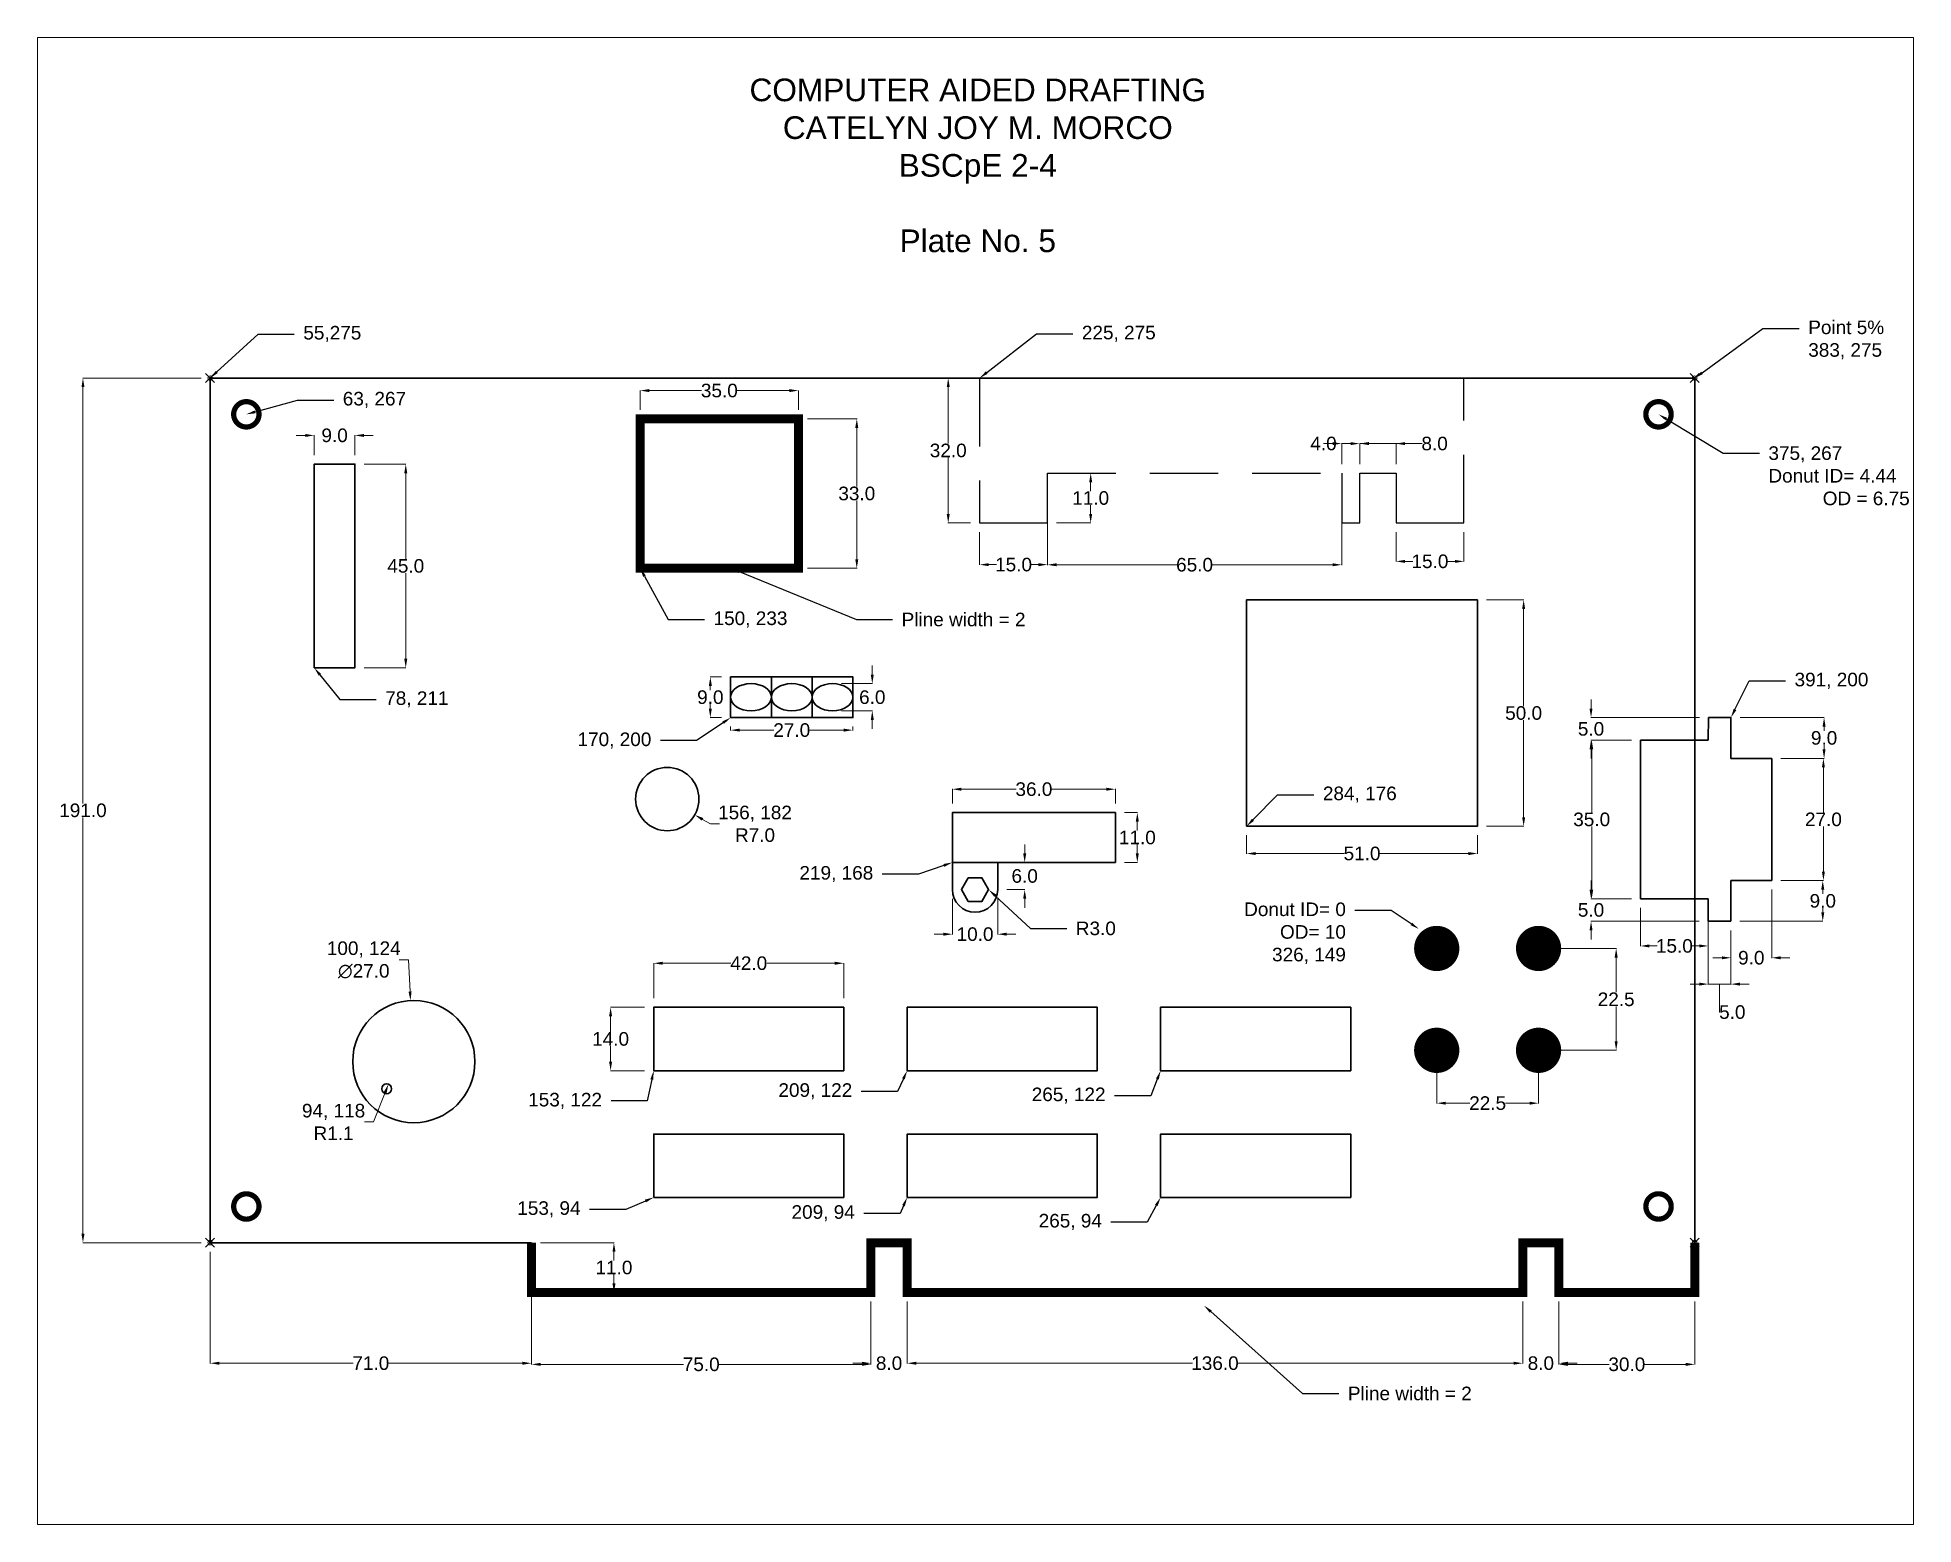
# Paper-space layout 'Layout1' of a CAD drawing. Header units: inches. Extents: x 4 to 243, y 8 to 197.
# The model-space entities are those that its viewports show. They can reach past a viewport. Long polylines and large blocks are cut down to what shows.
import ezdxf
from ezdxf import colors
from ezdxf.entities.mleader import LeaderData, LeaderLine
from ezdxf.math import Vec2, Vec3

# ---------------------------------------------------------------- set-up
doc = ezdxf.new("R2010")
doc.units = ezdxf.units.IN
doc.header["$LTSCALE"] = 10
doc.header["$MEASUREMENT"] = 0
doc.header["$PDMODE"] = 35
doc.linetypes.add('DASHED', pattern=[0.75, 0.5, -0.25])
doc.layers.get('0').update_dxf_attribs({"lineweight": 13})
for name, color, linetype, lineweight in [('dims', 3, 'Continuous', 13), ('hidden', 7, 'DASHED', 25), ('Objectline', 7, 'Continuous', 30)]:
    doc.layers.add(name, color=color, linetype=linetype, lineweight=lineweight)
doc.styles.get("Standard").update_dxf_attribs({"font": 'arial.ttf'})
doc.dimstyles.new('Copy(3) of ISO-25', dxfattribs={"dimtxt": 3, "dimasz": 2, "dimexe": 0.049213, "dimexo": 2, "dimgap": 0.024606, "dimtad": 0, "dimtih": 1, "dimtoh": 1, "dimdec": 1, "dimzin": 1, "dimdsep": 46, "dimtxsty": 'Standard', "dimcen": 0, "dimadec": 0, "dimazin": 0, "dimtfac": 1, "dimtdec": 1, "dimtofl": 0, "dimtmove": 1, "dimatfit": 1, "dimfxl": 0.03937, "dimlwd": 13, "dimlwe": 13, "dimarcsym": 0})

psp = doc.layouts.get("Layout1")

msp = doc.modelspace()

# ---------------------------------------------------------------- texts
at = {"layer": 'Objectline', "insert": (131.99, 341.17), "char_height": 5, "attachment_point": 1}
msp.add_mtext_dynamic_manual_height_columns('\\pxqc;COMPUTER AIDED DRAFTING\\PCATELYN JOY M. MORCO\\PBSCpE 2-4\\P\\PPlate No. 5', width=185.2279, gutter_width=0.492, heights=[0], dxfattribs=at)

# ---------------------------------------------------------------- blocks, each defined once
blk = doc.blocks.new('*D0')
at = {"layer": 'Defpoints', "color": 0, "transparency": 16777216}
for p in [(348.5, 149), (348.5, 126.5), (365.64, 126.5)]:
    blk.add_point(p, dxfattribs=at)
at = {"layer": 'dims', "color": 0, "linetype": 'Continuous', "lineweight": 13, "transparency": 16777216}
for p, q in [((350.5, 149), (365.69, 149)), ((365.64, 147), (365.64, 139.31)), ((365.64, 128.5), (365.64, 136.19)), ((350.5, 126.5), (365.69, 126.5))]:
    blk.add_line(p, q, dxfattribs=at)
at = {"layer": 'dims', "color": 0, "transparency": 16777216}
for points in [[(365.31, 147), (365.98, 147), (365.64, 149)], [(365.31, 128.5), (365.98, 128.5), (365.64, 126.5)]]:
    blk.add_solid(points, dxfattribs=at)
at = {"layer": 'dims', "color": 0, "transparency": 16777216, "insert": (365.64, 137.75), "char_height": 3, "attachment_point": 5}
blk.add_mtext('22.5', dxfattribs=at)
blk = doc.blocks.new('*D1')
at = {"layer": 'Defpoints', "color": 0, "transparency": 16777216}
for p in [(326, 126.5), (348.5, 126.5), (348.5, 114.82)]:
    blk.add_point(p, dxfattribs=at)
at = {"layer": 'dims', "color": 0, "linetype": 'Continuous', "lineweight": 13, "transparency": 16777216}
for p, q in [((326, 124.5), (326, 114.77)), ((348.5, 124.5), (348.5, 114.77)), ((328, 114.82), (333.29, 114.82)), ((346.5, 114.82), (341.21, 114.82))]:
    blk.add_line(p, q, dxfattribs=at)
at = {"layer": 'dims', "color": 0, "transparency": 16777216}
for points in [[(328, 115.15), (328, 114.49), (326, 114.82)], [(346.5, 115.15), (346.5, 114.49), (348.5, 114.82)]]:
    blk.add_solid(points, dxfattribs=at)
at = {"layer": 'dims', "color": 0, "transparency": 16777216, "insert": (337.25, 114.82), "char_height": 3, "attachment_point": 5}
blk.add_mtext('22.5', dxfattribs=at)
blk = doc.blocks.new('*D2')
at = {"layer": 'Defpoints', "color": 0, "transparency": 16777216}
for p in [(55, 275), (26.9, 84), (55, 84)]:
    blk.add_point(p, dxfattribs=at)
at = {"layer": 'dims', "color": 0, "linetype": 'Continuous', "lineweight": 13, "transparency": 16777216}
for p, q in [((53, 275), (26.85, 275)), ((26.9, 273), (26.9, 181.06)), ((26.9, 86), (26.9, 177.94)), ((53, 84), (26.85, 84))]:
    blk.add_line(p, q, dxfattribs=at)
at = {"layer": 'dims', "color": 0, "transparency": 16777216}
for points in [[(26.57, 273), (27.24, 273), (26.9, 275)], [(26.57, 86), (27.24, 86), (26.9, 84)]]:
    blk.add_solid(points, dxfattribs=at)
at = {"layer": 'dims', "color": 0, "transparency": 16777216, "insert": (26.9, 179.5), "char_height": 3, "attachment_point": 5}
blk.add_mtext('191.0', dxfattribs=at)
blk = doc.blocks.new('*D3')
at = {"layer": 'Defpoints', "color": 0, "transparency": 16777216}
for p in [(400, 191), (400, 164), (411.43, 164)]:
    blk.add_point(p, dxfattribs=at)
at = {"layer": 'dims', "color": 0, "linetype": 'Continuous', "lineweight": 13, "transparency": 16777216}
for p, q in [((402, 191), (411.48, 191)), ((411.43, 189), (411.43, 179.06)), ((411.43, 166), (411.43, 175.94)), ((402, 164), (411.48, 164))]:
    blk.add_line(p, q, dxfattribs=at)
at = {"layer": 'dims', "color": 0, "transparency": 16777216}
for points in [[(411.1, 189), (411.76, 189), (411.43, 191)], [(411.1, 166), (411.76, 166), (411.43, 164)]]:
    blk.add_solid(points, dxfattribs=at)
at = {"layer": 'dims', "color": 0, "transparency": 16777216, "insert": (411.43, 177.5), "char_height": 3, "attachment_point": 5}
blk.add_mtext('27.0', dxfattribs=at)
blk = doc.blocks.new('*D4')
at = {"layer": 'Defpoints', "color": 0, "transparency": 16777216}
for p in [(386, 155), (391, 155), (391, 141.12)]:
    blk.add_point(p, dxfattribs=at)
at = {"layer": 'dims', "color": 0, "linetype": 'Continuous', "lineweight": 13, "transparency": 16777216}
for p, q in [((386, 153), (386, 141.07)), ((391, 153), (391, 141.07)), ((384, 141.12), (382, 141.12)), ((386, 141.12), (391, 141.12)), ((388.5, 141.12), (388.5, 134.93)), ((393, 141.12), (395, 141.12)), ((388.5, 134.93), (388.55, 134.93))]:
    blk.add_line(p, q, dxfattribs=at)
at = {"layer": 'dims', "color": 0, "transparency": 16777216}
for points in [[(384, 141.46), (384, 140.79), (386, 141.12)], [(393, 141.46), (393, 140.79), (391, 141.12)]]:
    blk.add_solid(points, dxfattribs=at)
at = {"layer": 'dims', "color": 0, "transparency": 16777216, "insert": (391.3, 134.93), "char_height": 3, "attachment_point": 5}
blk.add_mtext('5.0', dxfattribs=at)
blk = doc.blocks.new('*D5')
at = {"layer": 'Defpoints', "color": 0, "transparency": 16777216}
for p in [(391.03, 200), (400, 191), (411.58, 191)]:
    blk.add_point(p, dxfattribs=at)
at = {"layer": 'dims', "color": 0, "linetype": 'Continuous', "lineweight": 13, "transparency": 16777216}
for p, q in [((393.03, 200), (411.63, 200)), ((411.58, 198), (411.58, 197.06)), ((402, 191), (411.63, 191)), ((411.58, 193), (411.58, 193.94))]:
    blk.add_line(p, q, dxfattribs=at)
at = {"layer": 'dims', "color": 0, "transparency": 16777216}
for points in [[(411.24, 198), (411.91, 198), (411.58, 200)], [(411.24, 193), (411.91, 193), (411.58, 191)]]:
    blk.add_solid(points, dxfattribs=at)
at = {"layer": 'dims', "color": 0, "transparency": 16777216, "insert": (411.58, 195.5), "char_height": 3, "attachment_point": 5}
blk.add_mtext('9.0', dxfattribs=at)
blk = doc.blocks.new('*D6')
at = {"layer": 'Defpoints', "color": 0, "transparency": 16777216}
for p in [(400, 164), (411.29, 164), (391, 155)]:
    blk.add_point(p, dxfattribs=at)
at = {"layer": 'dims', "color": 0, "linetype": 'Continuous', "lineweight": 13, "transparency": 16777216}
for p, q in [((402, 164), (411.33, 164)), ((411.29, 162), (411.29, 161.06)), ((411.29, 157), (411.29, 157.94)), ((393, 155), (411.33, 155))]:
    blk.add_line(p, q, dxfattribs=at)
at = {"layer": 'dims', "color": 0, "transparency": 16777216}
for points in [[(410.95, 162), (411.62, 162), (411.29, 164)], [(410.95, 157), (411.62, 157), (411.29, 155)]]:
    blk.add_solid(points, dxfattribs=at)
at = {"layer": 'dims', "color": 0, "transparency": 16777216, "insert": (411.29, 159.5), "char_height": 3, "attachment_point": 5}
blk.add_mtext('9.0', dxfattribs=at)
blk = doc.blocks.new('*D7')
at = {"layer": 'Defpoints', "color": 0, "transparency": 16777216}
for p in [(400, 164), (391, 155), (391, 146.94)]:
    blk.add_point(p, dxfattribs=at)
at = {"layer": 'dims', "color": 0, "linetype": 'Continuous', "lineweight": 13, "transparency": 16777216}
for p, q in [((400, 162), (400, 146.89)), ((391, 153), (391, 146.89)), ((389, 146.94), (387, 146.94)), ((402, 146.94), (404, 146.94))]:
    blk.add_line(p, q, dxfattribs=at)
at = {"layer": 'dims', "color": 0, "transparency": 16777216}
for points in [[(389, 147.27), (389, 146.6), (391, 146.94)], [(402, 147.27), (402, 146.6), (400, 146.94)]]:
    blk.add_solid(points, dxfattribs=at)
at = {"layer": 'dims', "color": 0, "transparency": 16777216, "insert": (395.5, 146.94), "char_height": 3, "attachment_point": 5}
blk.add_mtext('9.0', dxfattribs=at)
blk = doc.blocks.new('*D8')
at = {"layer": 'Defpoints', "color": 0, "transparency": 16777216}
for p in [(360.24, 195), (371, 195), (371, 160)]:
    blk.add_point(p, dxfattribs=at)
at = {"layer": 'dims', "color": 0, "linetype": 'Continuous', "lineweight": 13, "transparency": 16777216}
for p, q in [((369, 195), (360.19, 195)), ((360.24, 193), (360.24, 179.06)), ((360.24, 162), (360.24, 175.94)), ((369, 160), (360.19, 160))]:
    blk.add_line(p, q, dxfattribs=at)
at = {"layer": 'dims', "color": 0, "transparency": 16777216}
for points in [[(359.9, 193), (360.57, 193), (360.24, 195)], [(359.9, 162), (360.57, 162), (360.24, 160)]]:
    blk.add_solid(points, dxfattribs=at)
at = {"layer": 'dims', "color": 0, "transparency": 16777216, "insert": (360.24, 177.5), "char_height": 3, "attachment_point": 5}
blk.add_mtext('35.0', dxfattribs=at)
blk = doc.blocks.new('*D9')
at = {"layer": 'Defpoints', "color": 0, "transparency": 16777216}
for p in [(360.09, 160), (371, 160), (386, 155)]:
    blk.add_point(p, dxfattribs=at)
at = {"layer": 'dims', "color": 0, "linetype": 'Continuous', "lineweight": 13, "transparency": 16777216}
for p, q in [((360.09, 162), (360.09, 164)), ((369, 160), (360.04, 160)), ((384, 155), (360.04, 155)), ((360.09, 153), (360.09, 151))]:
    blk.add_line(p, q, dxfattribs=at)
at = {"layer": 'dims', "color": 0, "transparency": 16777216}
for points in [[(359.76, 162), (360.42, 162), (360.09, 160)], [(359.76, 153), (360.42, 153), (360.09, 155)]]:
    blk.add_solid(points, dxfattribs=at)
at = {"layer": 'dims', "color": 0, "transparency": 16777216, "insert": (360.09, 157.5), "char_height": 3, "attachment_point": 5}
blk.add_mtext('5.0', dxfattribs=at)
blk = doc.blocks.new('*D10')
at = {"layer": 'Defpoints', "color": 0, "transparency": 16777216}
for p in [(386.03, 200), (360.09, 195), (371, 195)]:
    blk.add_point(p, dxfattribs=at)
at = {"layer": 'dims', "color": 0, "linetype": 'Continuous', "lineweight": 13, "transparency": 16777216}
for p, q in [((360.09, 202), (360.09, 204)), ((384.03, 200), (360.04, 200)), ((369, 195), (360.04, 195)), ((360.09, 193), (360.09, 191))]:
    blk.add_line(p, q, dxfattribs=at)
at = {"layer": 'dims', "color": 0, "transparency": 16777216}
for points in [[(359.76, 202), (360.42, 202), (360.09, 200)], [(359.76, 193), (360.42, 193), (360.09, 195)]]:
    blk.add_solid(points, dxfattribs=at)
at = {"layer": 'dims', "color": 0, "transparency": 16777216, "insert": (360.09, 197.5), "char_height": 3, "attachment_point": 5}
blk.add_mtext('5.0', dxfattribs=at)
blk = doc.blocks.new('*D11')
at = {"layer": 'Defpoints', "color": 0, "transparency": 16777216}
for p in [(371, 160), (386, 160), (386, 149.55)]:
    blk.add_point(p, dxfattribs=at)
at = {"layer": 'dims', "color": 0, "linetype": 'Continuous', "lineweight": 13, "transparency": 16777216}
for p, q in [((371, 158), (371, 149.5)), ((386, 158), (386, 149.5)), ((373, 149.55), (374.73, 149.55)), ((384, 149.55), (382.27, 149.55))]:
    blk.add_line(p, q, dxfattribs=at)
at = {"layer": 'dims', "color": 0, "transparency": 16777216}
for points in [[(373, 149.89), (373, 149.22), (371, 149.55)], [(384, 149.89), (384, 149.22), (386, 149.55)]]:
    blk.add_solid(points, dxfattribs=at)
at = {"layer": 'dims', "color": 0, "transparency": 16777216, "insert": (378.5, 149.55), "char_height": 3, "attachment_point": 5}
blk.add_mtext('15.0', dxfattribs=at)
blk = doc.blocks.new('*D12')
at = {"layer": 'Defpoints', "color": 0, "transparency": 16777216}
for p in [(284, 176), (335, 176), (335, 169.97)]:
    blk.add_point(p, dxfattribs=at)
at = {"layer": 'dims', "color": 0, "linetype": 'Continuous', "lineweight": 13, "transparency": 16777216}
for p, q in [((284, 174), (284, 169.92)), ((286, 169.97), (305.58, 169.97)), ((333, 169.97), (313.42, 169.97)), ((335, 174), (335, 169.92))]:
    blk.add_line(p, q, dxfattribs=at)
at = {"layer": 'dims', "color": 0, "transparency": 16777216}
for points in [[(286, 170.3), (286, 169.63), (284, 169.97)], [(333, 170.3), (333, 169.63), (335, 169.97)]]:
    blk.add_solid(points, dxfattribs=at)
at = {"layer": 'dims', "color": 0, "transparency": 16777216, "insert": (309.5, 169.97), "char_height": 3, "attachment_point": 5}
blk.add_mtext('51.0', dxfattribs=at)
blk = doc.blocks.new('*D13')
at = {"layer": 'Defpoints', "color": 0, "transparency": 16777216}
for p in [(335, 226), (335, 176), (345.2, 176)]:
    blk.add_point(p, dxfattribs=at)
at = {"layer": 'dims', "color": 0, "linetype": 'Continuous', "lineweight": 13, "transparency": 16777216}
for p, q in [((337, 226), (345.25, 226)), ((345.2, 224), (345.2, 202.56)), ((345.2, 178), (345.2, 199.44)), ((337, 176), (345.25, 176))]:
    blk.add_line(p, q, dxfattribs=at)
at = {"layer": 'dims', "color": 0, "transparency": 16777216}
for points in [[(344.87, 224), (345.54, 224), (345.2, 226)], [(344.87, 178), (345.54, 178), (345.2, 176)]]:
    blk.add_solid(points, dxfattribs=at)
at = {"layer": 'dims', "color": 0, "transparency": 16777216, "insert": (345.2, 201), "char_height": 3, "attachment_point": 5}
blk.add_mtext('50.0', dxfattribs=at)
blk = doc.blocks.new('*D14')
at = {"layer": 'Defpoints', "color": 0, "transparency": 16777216}
for p in [(143.48, 136), (153, 136), (153, 122)]:
    blk.add_point(p, dxfattribs=at)
at = {"layer": 'dims', "color": 0, "linetype": 'Continuous', "lineweight": 13, "transparency": 16777216}
for p, q in [((151, 136), (143.43, 136)), ((143.48, 134), (143.48, 130.56)), ((143.48, 124), (143.48, 127.44)), ((151, 122), (143.43, 122))]:
    blk.add_line(p, q, dxfattribs=at)
at = {"layer": 'dims', "color": 0, "transparency": 16777216}
for points in [[(143.14, 134), (143.81, 134), (143.48, 136)], [(143.14, 124), (143.81, 124), (143.48, 122)]]:
    blk.add_solid(points, dxfattribs=at)
at = {"layer": 'dims', "color": 0, "transparency": 16777216, "insert": (143.48, 129), "char_height": 3, "attachment_point": 5}
blk.add_mtext('14.0', dxfattribs=at)
blk = doc.blocks.new('*D15')
at = {"layer": 'Defpoints', "color": 0, "transparency": 16777216}
for p in [(195, 145.73), (153, 136), (195, 136)]:
    blk.add_point(p, dxfattribs=at)
at = {"layer": 'dims', "color": 0, "linetype": 'Continuous', "lineweight": 13, "transparency": 16777216}
for p, q in [((153, 138), (153, 145.78)), ((155, 145.73), (170.02, 145.73)), ((193, 145.73), (177.98, 145.73)), ((195, 138), (195, 145.78))]:
    blk.add_line(p, q, dxfattribs=at)
at = {"layer": 'dims', "color": 0, "transparency": 16777216}
for points in [[(155, 146.07), (155, 145.4), (153, 145.73)], [(193, 146.07), (193, 145.4), (195, 145.73)]]:
    blk.add_solid(points, dxfattribs=at)
at = {"layer": 'dims', "color": 0, "transparency": 16777216, "insert": (174, 145.73), "char_height": 3, "attachment_point": 5}
blk.add_mtext('42.0', dxfattribs=at)
blk = doc.blocks.new('*D16')
at = {"layer": 'Defpoints', "color": 0, "transparency": 16777216}
for p in [(255, 184.18), (219, 179), (255, 179)]:
    blk.add_point(p, dxfattribs=at)
at = {"layer": 'dims', "color": 0, "linetype": 'Continuous', "lineweight": 13, "transparency": 16777216}
for p, q in [((219, 181), (219, 184.23)), ((221, 184.18), (233.09, 184.18)), ((253, 184.18), (240.91, 184.18)), ((255, 181), (255, 184.23))]:
    blk.add_line(p, q, dxfattribs=at)
at = {"layer": 'dims', "color": 0, "transparency": 16777216}
for points in [[(221, 184.51), (221, 183.84), (219, 184.18)], [(253, 184.51), (253, 183.84), (255, 184.18)]]:
    blk.add_solid(points, dxfattribs=at)
at = {"layer": 'dims', "color": 0, "transparency": 16777216, "insert": (237, 184.18), "char_height": 3, "attachment_point": 5}
blk.add_mtext('36.0', dxfattribs=at)
blk = doc.blocks.new('*D17')
at = {"layer": 'Defpoints', "color": 0, "transparency": 16777216}
for p in [(255, 179), (255, 168), (259.85, 168)]:
    blk.add_point(p, dxfattribs=at)
at = {"layer": 'dims', "color": 0, "linetype": 'Continuous', "lineweight": 13, "transparency": 16777216}
for p, q in [((257, 179), (259.89, 179)), ((259.85, 177), (259.85, 175.06)), ((259.85, 170), (259.85, 171.94)), ((257, 168), (259.89, 168))]:
    blk.add_line(p, q, dxfattribs=at)
at = {"layer": 'dims', "color": 0, "transparency": 16777216}
for points in [[(259.51, 177), (260.18, 177), (259.85, 179)], [(259.51, 170), (260.18, 170), (259.85, 168)]]:
    blk.add_solid(points, dxfattribs=at)
at = {"layer": 'dims', "color": 0, "transparency": 16777216, "insert": (259.85, 173.5), "char_height": 3, "attachment_point": 5}
blk.add_mtext('11.0', dxfattribs=at)
blk = doc.blocks.new('*D18')
at = {"layer": 'Defpoints', "color": 0, "transparency": 16777216}
for p in [(229, 168), (229, 162), (234.96, 162)]:
    blk.add_point(p, dxfattribs=at)
at = {"layer": 'dims', "color": 0, "linetype": 'Continuous', "lineweight": 13, "transparency": 16777216}
for p, q in [((234.96, 170), (234.96, 172)), ((231, 168), (235.01, 168)), ((231, 162), (235.01, 162)), ((234.96, 160), (234.96, 158))]:
    blk.add_line(p, q, dxfattribs=at)
at = {"layer": 'dims', "color": 0, "transparency": 16777216}
for points in [[(234.63, 170), (235.3, 170), (234.96, 168)], [(234.63, 160), (235.3, 160), (234.96, 162)]]:
    blk.add_solid(points, dxfattribs=at)
at = {"layer": 'dims', "color": 0, "transparency": 16777216, "insert": (234.96, 165), "char_height": 3, "attachment_point": 5}
blk.add_mtext('6.0', dxfattribs=at)
blk = doc.blocks.new('*D19')
at = {"layer": 'Defpoints', "color": 0, "transparency": 16777216}
for p in [(219, 162), (229, 162), (229, 152.15)]:
    blk.add_point(p, dxfattribs=at)
at = {"layer": 'dims', "color": 0, "linetype": 'Continuous', "lineweight": 13, "transparency": 16777216}
for p, q in [((219, 160), (219, 152.1)), ((229, 160), (229, 152.1)), ((217, 152.15), (215, 152.15)), ((231, 152.15), (233, 152.15))]:
    blk.add_line(p, q, dxfattribs=at)
at = {"layer": 'dims', "color": 0, "transparency": 16777216}
for points in [[(217, 152.49), (217, 151.82), (219, 152.15)], [(231, 152.49), (231, 151.82), (229, 152.15)]]:
    blk.add_solid(points, dxfattribs=at)
at = {"layer": 'dims', "color": 0, "transparency": 16777216, "insert": (224, 152.15), "char_height": 3, "attachment_point": 5}
blk.add_mtext('10.0', dxfattribs=at)
blk = doc.blocks.new('*D20')
at = {"layer": 'Defpoints', "color": 0, "transparency": 16777216}
for p in [(170, 200), (197, 200), (197, 197.23)]:
    blk.add_point(p, dxfattribs=at)
at = {"layer": 'dims', "color": 0, "linetype": 'Continuous', "lineweight": 13, "transparency": 16777216}
for p, q in [((170, 198), (170, 197.18)), ((172, 197.23), (179.56, 197.23)), ((195, 197.23), (187.44, 197.23)), ((197, 198), (197, 197.18))]:
    blk.add_line(p, q, dxfattribs=at)
at = {"layer": 'dims', "color": 0, "transparency": 16777216}
for points in [[(172, 197.57), (172, 196.9), (170, 197.23)], [(195, 197.57), (195, 196.9), (197, 197.23)]]:
    blk.add_solid(points, dxfattribs=at)
at = {"layer": 'dims', "color": 0, "transparency": 16777216, "insert": (183.5, 197.23), "char_height": 3, "attachment_point": 5}
blk.add_mtext('27.0', dxfattribs=at)
blk = doc.blocks.new('*D21')
at = {"layer": 'Defpoints', "color": 0, "transparency": 16777216}
for p in [(170, 209), (165.51, 200), (170, 200)]:
    blk.add_point(p, dxfattribs=at)
at = {"layer": 'dims', "color": 0, "linetype": 'Continuous', "lineweight": 13, "transparency": 16777216}
for p, q in [((168, 209), (165.46, 209)), ((165.51, 207), (165.51, 206.06)), ((168, 200), (165.46, 200)), ((165.51, 202), (165.51, 202.94))]:
    blk.add_line(p, q, dxfattribs=at)
at = {"layer": 'dims', "color": 0, "transparency": 16777216}
for points in [[(165.18, 207), (165.85, 207), (165.51, 209)], [(165.18, 202), (165.85, 202), (165.51, 200)]]:
    blk.add_solid(points, dxfattribs=at)
at = {"layer": 'dims', "color": 0, "transparency": 16777216, "insert": (165.51, 204.5), "char_height": 3, "attachment_point": 5}
blk.add_mtext('9.0', dxfattribs=at)
blk = doc.blocks.new('*D22')
at = {"layer": 'Defpoints', "color": 0, "transparency": 16777216}
for p in [(192.5, 207.5), (192.5, 201.5), (201.29, 201.5)]:
    blk.add_point(p, dxfattribs=at)
at = {"layer": 'dims', "color": 0, "linetype": 'Continuous', "lineweight": 13, "transparency": 16777216}
for p, q in [((201.29, 209.5), (201.29, 211.5)), ((194.5, 207.5), (201.34, 207.5)), ((194.5, 201.5), (201.34, 201.5)), ((201.29, 199.5), (201.29, 197.5))]:
    blk.add_line(p, q, dxfattribs=at)
at = {"layer": 'dims', "color": 0, "transparency": 16777216}
for points in [[(200.96, 209.5), (201.63, 209.5), (201.29, 207.5)], [(200.96, 199.5), (201.63, 199.5), (201.29, 201.5)]]:
    blk.add_solid(points, dxfattribs=at)
at = {"layer": 'dims', "color": 0, "transparency": 16777216, "insert": (201.29, 204.5), "char_height": 3, "attachment_point": 5}
blk.add_mtext('6.0', dxfattribs=at)
blk = doc.blocks.new('*D23')
at = {"layer": 'Defpoints', "color": 0, "transparency": 16777216}
for p in [(156, 182), (162.07, 178.51)]:
    blk.add_point(p, dxfattribs=at)
at = {"layer": 'dims', "color": 0, "linetype": 'Continuous', "lineweight": 13, "transparency": 16777216}
for p, q in [((165.54, 176.52), (163.8, 177.52)), ((167.54, 176.52), (165.54, 176.52))]:
    blk.add_line(p, q, dxfattribs=at)
at = {"layer": 'dims', "color": 0, "transparency": 16777216}
blk.add_solid([(163.97, 177.81), (163.64, 177.23), (162.07, 178.51)], dxfattribs=at)
at = {"layer": 'dims', "color": 0, "transparency": 16777216, "insert": (175.38, 176.52), "char_height": 3, "attachment_point": 5}
blk.add_mtext('156, 182\\PR7.0', dxfattribs=at)
blk = doc.blocks.new('*D24')
at = {"layer": 'Defpoints', "color": 0, "transparency": 16777216}
for p in [(94, 118), (94.4, 119.02)]:
    blk.add_point(p, dxfattribs=at)
at = {"layer": 'dims', "color": 0, "linetype": 'Continuous', "lineweight": 13, "transparency": 16777216}
for p, q in [((91.11, 110.67), (93.67, 117.16)), ((89.11, 110.67), (91.11, 110.67))]:
    blk.add_line(p, q, dxfattribs=at)
at = {"layer": 'dims', "color": 0, "transparency": 16777216}
blk.add_solid([(93.36, 117.29), (93.98, 117.04), (94.4, 119.02)], dxfattribs=at)
at = {"layer": 'dims', "color": 0, "transparency": 16777216, "insert": (82.27, 110.67), "char_height": 3, "attachment_point": 5}
blk.add_mtext('94, 118\\PR1.1', dxfattribs=at)
blk = doc.blocks.new('*D25')
at = {"layer": 'Defpoints', "color": 0, "transparency": 16777216}
for p in [(225, 275), (218.07, 243), (225, 243)]:
    blk.add_point(p, dxfattribs=at)
at = {"layer": 'dims', "color": 0, "linetype": 'Continuous', "lineweight": 13, "transparency": 16777216}
for p, q in [((223, 275), (218.02, 275)), ((218.07, 273), (218.07, 260.56)), ((218.07, 245), (218.07, 257.44)), ((223, 243), (218.02, 243))]:
    blk.add_line(p, q, dxfattribs=at)
at = {"layer": 'dims', "color": 0, "transparency": 16777216}
for points in [[(217.74, 273), (218.41, 273), (218.07, 275)], [(217.74, 245), (218.41, 245), (218.07, 243)]]:
    blk.add_solid(points, dxfattribs=at)
at = {"layer": 'dims', "color": 0, "transparency": 16777216, "insert": (218.07, 259), "char_height": 3, "attachment_point": 5}
blk.add_mtext('32.0', dxfattribs=at)
blk = doc.blocks.new('*D26')
at = {"layer": 'Defpoints', "color": 0, "transparency": 16777216}
for p in [(225, 243), (240, 243), (240, 233.79)]:
    blk.add_point(p, dxfattribs=at)
at = {"layer": 'dims', "color": 0, "linetype": 'Continuous', "lineweight": 13, "transparency": 16777216}
for p, q in [((225, 241), (225, 233.74)), ((240, 241), (240, 233.74)), ((227, 233.79), (228.73, 233.79)), ((238, 233.79), (236.27, 233.79))]:
    blk.add_line(p, q, dxfattribs=at)
at = {"layer": 'dims', "color": 0, "transparency": 16777216}
for points in [[(227, 234.12), (227, 233.45), (225, 233.79)], [(238, 234.12), (238, 233.45), (240, 233.79)]]:
    blk.add_solid(points, dxfattribs=at)
at = {"layer": 'dims', "color": 0, "transparency": 16777216, "insert": (232.5, 233.79), "char_height": 3, "attachment_point": 5}
blk.add_mtext('15.0', dxfattribs=at)
blk = doc.blocks.new('*D27')
at = {"layer": 'Defpoints', "color": 0, "transparency": 16777216}
for p in [(240, 254), (240, 243), (249.54, 243)]:
    blk.add_point(p, dxfattribs=at)
at = {"layer": 'dims', "color": 0, "linetype": 'Continuous', "lineweight": 13, "transparency": 16777216}
for p, q in [((242, 254), (249.59, 254)), ((249.54, 252), (249.54, 250.06)), ((249.54, 245), (249.54, 246.94)), ((242, 243), (249.59, 243))]:
    blk.add_line(p, q, dxfattribs=at)
at = {"layer": 'dims', "color": 0, "transparency": 16777216}
for points in [[(249.21, 252), (249.88, 252), (249.54, 254)], [(249.21, 245), (249.88, 245), (249.54, 243)]]:
    blk.add_solid(points, dxfattribs=at)
at = {"layer": 'dims', "color": 0, "transparency": 16777216, "insert": (249.54, 248.5), "char_height": 3, "attachment_point": 5}
blk.add_mtext('11.0', dxfattribs=at)
blk = doc.blocks.new('*D28')
at = {"layer": 'Defpoints', "color": 0, "transparency": 16777216}
for p in [(240, 254), (305, 254), (305, 233.76)]:
    blk.add_point(p, dxfattribs=at)
at = {"layer": 'dims', "color": 0, "linetype": 'Continuous', "lineweight": 13, "transparency": 16777216}
for p, q in [((240, 252), (240, 233.71)), ((305, 252), (305, 233.71)), ((242, 233.76), (268.58, 233.76)), ((303, 233.76), (276.42, 233.76))]:
    blk.add_line(p, q, dxfattribs=at)
at = {"layer": 'dims', "color": 0, "transparency": 16777216}
for points in [[(242, 234.1), (242, 233.43), (240, 233.76)], [(303, 234.1), (303, 233.43), (305, 233.76)]]:
    blk.add_solid(points, dxfattribs=at)
at = {"layer": 'dims', "color": 0, "transparency": 16777216, "insert": (272.5, 233.76), "char_height": 3, "attachment_point": 5}
blk.add_mtext('65.0', dxfattribs=at)
blk = doc.blocks.new('*D29')
at = {"layer": 'Defpoints', "color": 0, "transparency": 16777216}
for p in [(305, 260.54), (305, 254), (309, 254)]:
    blk.add_point(p, dxfattribs=at)
at = {"layer": 'dims', "color": 0, "linetype": 'Continuous', "lineweight": 13, "transparency": 16777216}
for p, q in [((303, 260.54), (301, 260.54)), ((305, 256), (305, 260.59)), ((309, 256), (309, 260.59)), ((311, 260.54), (313, 260.54))]:
    blk.add_line(p, q, dxfattribs=at)
at = {"layer": 'dims', "color": 0, "transparency": 16777216}
for points in [[(303, 260.88), (303, 260.21), (305, 260.54)], [(311, 260.88), (311, 260.21), (309, 260.54)]]:
    blk.add_solid(points, dxfattribs=at)
at = {"layer": 'dims', "color": 0, "transparency": 16777216, "insert": (300.98, 260.54), "char_height": 3, "attachment_point": 5}
blk.add_mtext('4.0', dxfattribs=at)
blk = doc.blocks.new('*D30')
at = {"layer": 'Defpoints', "color": 0, "transparency": 16777216}
for p in [(317, 243), (332, 243), (332, 234.51)]:
    blk.add_point(p, dxfattribs=at)
at = {"layer": 'dims', "color": 0, "linetype": 'Continuous', "lineweight": 13, "transparency": 16777216}
for p, q in [((317, 241), (317, 234.46)), ((332, 241), (332, 234.46)), ((319, 234.51), (320.73, 234.51)), ((330, 234.51), (328.27, 234.51))]:
    blk.add_line(p, q, dxfattribs=at)
at = {"layer": 'dims', "color": 0, "transparency": 16777216}
for points in [[(319, 234.84), (319, 234.18), (317, 234.51)], [(330, 234.84), (330, 234.18), (332, 234.51)]]:
    blk.add_solid(points, dxfattribs=at)
at = {"layer": 'dims', "color": 0, "transparency": 16777216, "insert": (324.5, 234.51), "char_height": 3, "attachment_point": 5}
blk.add_mtext('15.0', dxfattribs=at)
blk = doc.blocks.new('*D31')
at = {"layer": 'Defpoints', "color": 0, "transparency": 16777216}
for p in [(126, 84), (126, 73), (144.22, 73)]:
    blk.add_point(p, dxfattribs=at)
at = {"layer": 'dims', "color": 0, "linetype": 'Continuous', "lineweight": 13, "transparency": 16777216}
for p, q in [((128, 84), (144.27, 84)), ((144.22, 82), (144.22, 80.06)), ((144.22, 75), (144.22, 76.94)), ((128, 73), (144.27, 73))]:
    blk.add_line(p, q, dxfattribs=at)
at = {"layer": 'dims', "color": 0, "transparency": 16777216}
for points in [[(143.89, 82), (144.56, 82), (144.22, 84)], [(143.89, 75), (144.56, 75), (144.22, 73)]]:
    blk.add_solid(points, dxfattribs=at)
at = {"layer": 'dims', "color": 0, "transparency": 16777216, "insert": (144.22, 78.5), "char_height": 3, "attachment_point": 5}
blk.add_mtext('11.0', dxfattribs=at)
blk = doc.blocks.new('*D32')
at = {"layer": 'Defpoints', "color": 0, "transparency": 16777216}
for p in [(55, 84), (126, 84), (126, 57.37)]:
    blk.add_point(p, dxfattribs=at)
at = {"layer": 'dims', "color": 0, "linetype": 'Continuous', "lineweight": 13, "transparency": 16777216}
for p, q in [((55, 82), (55, 57.32)), ((126, 82), (126, 57.32)), ((57, 57.37), (86.6, 57.37)), ((124, 57.37), (94.4, 57.37))]:
    blk.add_line(p, q, dxfattribs=at)
at = {"layer": 'dims', "color": 0, "transparency": 16777216}
for points in [[(57, 57.7), (57, 57.04), (55, 57.37)], [(124, 57.7), (124, 57.04), (126, 57.37)]]:
    blk.add_solid(points, dxfattribs=at)
at = {"layer": 'dims', "color": 0, "transparency": 16777216, "insert": (90.5, 57.37), "char_height": 3, "attachment_point": 5}
blk.add_mtext('71.0', dxfattribs=at)
blk = doc.blocks.new('*D33')
at = {"layer": 'Defpoints', "color": 0, "transparency": 16777216}
for p in [(126, 73), (201, 73), (201, 57.12)]:
    blk.add_point(p, dxfattribs=at)
at = {"layer": 'dims', "color": 0, "linetype": 'Continuous', "lineweight": 13, "transparency": 16777216}
for p, q in [((126, 71), (126, 57.07)), ((201, 71), (201, 57.07)), ((128, 57.12), (159.6, 57.12)), ((199, 57.12), (167.4, 57.12))]:
    blk.add_line(p, q, dxfattribs=at)
at = {"layer": 'dims', "color": 0, "transparency": 16777216}
for points in [[(128, 57.46), (128, 56.79), (126, 57.12)], [(199, 57.46), (199, 56.79), (201, 57.12)]]:
    blk.add_solid(points, dxfattribs=at)
at = {"layer": 'dims', "color": 0, "transparency": 16777216, "insert": (163.5, 57.12), "char_height": 3, "attachment_point": 5}
blk.add_mtext('75.0', dxfattribs=at)
blk = doc.blocks.new('*D34')
at = {"layer": 'Defpoints', "color": 0, "transparency": 16777216}
for p in [(201, 73), (209, 73), (209, 57.37)]:
    blk.add_point(p, dxfattribs=at)
at = {"layer": 'dims', "color": 0, "linetype": 'Continuous', "lineweight": 13, "transparency": 16777216}
for p, q in [((201, 71), (201, 57.32)), ((209, 71), (209, 57.32)), ((199, 57.37), (197, 57.37)), ((211, 57.37), (213, 57.37))]:
    blk.add_line(p, q, dxfattribs=at)
at = {"layer": 'dims', "color": 0, "transparency": 16777216}
for points in [[(199, 57.7), (199, 57.04), (201, 57.37)], [(211, 57.7), (211, 57.04), (209, 57.37)]]:
    blk.add_solid(points, dxfattribs=at)
at = {"layer": 'dims', "color": 0, "transparency": 16777216, "insert": (205, 57.37), "char_height": 3, "attachment_point": 5}
blk.add_mtext('8.0', dxfattribs=at)
blk = doc.blocks.new('*D35')
at = {"layer": 'Defpoints', "color": 0, "transparency": 16777216}
for p in [(209, 73), (345, 73), (345, 57.37)]:
    blk.add_point(p, dxfattribs=at)
at = {"layer": 'dims', "color": 0, "linetype": 'Continuous', "lineweight": 13, "transparency": 16777216}
for p, q in [((209, 71), (209, 57.32)), ((345, 71), (345, 57.32)), ((211, 57.37), (272.06, 57.37)), ((343, 57.37), (281.94, 57.37))]:
    blk.add_line(p, q, dxfattribs=at)
at = {"layer": 'dims', "color": 0, "transparency": 16777216}
for points in [[(211, 57.7), (211, 57.04), (209, 57.37)], [(343, 57.7), (343, 57.04), (345, 57.37)]]:
    blk.add_solid(points, dxfattribs=at)
at = {"layer": 'dims', "color": 0, "transparency": 16777216, "insert": (277, 57.37), "char_height": 3, "attachment_point": 5}
blk.add_mtext('136.0', dxfattribs=at)
blk = doc.blocks.new('*D36')
at = {"layer": 'Defpoints', "color": 0, "transparency": 16777216}
for p in [(345, 73), (353, 73), (353, 57.37)]:
    blk.add_point(p, dxfattribs=at)
at = {"layer": 'dims', "color": 0, "linetype": 'Continuous', "lineweight": 13, "transparency": 16777216}
for p, q in [((345, 71), (345, 57.32)), ((353, 71), (353, 57.32)), ((343, 57.37), (341, 57.37)), ((355, 57.37), (357, 57.37))]:
    blk.add_line(p, q, dxfattribs=at)
at = {"layer": 'dims', "color": 0, "transparency": 16777216}
for points in [[(343, 57.7), (343, 57.04), (345, 57.37)], [(355, 57.7), (355, 57.04), (353, 57.37)]]:
    blk.add_solid(points, dxfattribs=at)
at = {"layer": 'dims', "color": 0, "transparency": 16777216, "insert": (349, 57.37), "char_height": 3, "attachment_point": 5}
blk.add_mtext('8.0', dxfattribs=at)
blk = doc.blocks.new('*D37')
at = {"layer": 'Defpoints', "color": 0, "transparency": 16777216}
for p in [(353, 73), (383, 73), (383, 57.12)]:
    blk.add_point(p, dxfattribs=at)
at = {"layer": 'dims', "color": 0, "linetype": 'Continuous', "lineweight": 13, "transparency": 16777216}
for p, q in [((353, 71), (353, 57.07)), ((383, 71), (383, 57.07)), ((355, 57.12), (364.09, 57.12)), ((381, 57.12), (371.91, 57.12))]:
    blk.add_line(p, q, dxfattribs=at)
at = {"layer": 'dims', "color": 0, "transparency": 16777216}
for points in [[(355, 57.46), (355, 56.79), (353, 57.12)], [(381, 57.46), (381, 56.79), (383, 57.12)]]:
    blk.add_solid(points, dxfattribs=at)
at = {"layer": 'dims', "color": 0, "transparency": 16777216, "insert": (368, 57.12), "char_height": 3, "attachment_point": 5}
blk.add_mtext('30.0', dxfattribs=at)
blk = doc.blocks.new('*D38')
at = {"layer": 'Defpoints', "color": 0, "transparency": 16777216}
for p in [(87, 256), (87, 211), (98.22, 211)]:
    blk.add_point(p, dxfattribs=at)
at = {"layer": 'dims', "color": 0, "linetype": 'Continuous', "lineweight": 13, "transparency": 16777216}
for p, q in [((89, 256), (98.27, 256)), ((98.22, 254), (98.22, 235.06)), ((98.22, 213), (98.22, 231.94)), ((89, 211), (98.27, 211))]:
    blk.add_line(p, q, dxfattribs=at)
at = {"layer": 'dims', "color": 0, "transparency": 16777216}
for points in [[(97.88, 254), (98.55, 254), (98.22, 256)], [(97.88, 213), (98.55, 213), (98.22, 211)]]:
    blk.add_solid(points, dxfattribs=at)
at = {"layer": 'dims', "color": 0, "transparency": 16777216, "insert": (98.22, 233.5), "char_height": 3, "attachment_point": 5}
blk.add_mtext('45.0', dxfattribs=at)
blk = doc.blocks.new('*D39')
at = {"layer": 'Defpoints', "color": 0, "transparency": 16777216}
for p in [(87, 262.34), (78, 256), (87, 256)]:
    blk.add_point(p, dxfattribs=at)
at = {"layer": 'dims', "color": 0, "linetype": 'Continuous', "lineweight": 13, "transparency": 16777216}
for p, q in [((76, 262.34), (74, 262.34)), ((78, 258), (78, 262.38)), ((87, 258), (87, 262.38)), ((89, 262.34), (91, 262.34))]:
    blk.add_line(p, q, dxfattribs=at)
at = {"layer": 'dims', "color": 0, "transparency": 16777216}
for points in [[(76, 262.67), (76, 262), (78, 262.34)], [(89, 262.67), (89, 262), (87, 262.34)]]:
    blk.add_solid(points, dxfattribs=at)
at = {"layer": 'dims', "color": 0, "transparency": 16777216, "insert": (82.5, 262.34), "char_height": 3, "attachment_point": 5}
blk.add_mtext('9.0', dxfattribs=at)
blk = doc.blocks.new('*D41')
at = {"layer": 'Defpoints', "color": 0, "transparency": 16777216}
for p in [(185, 272.24), (150, 266), (185, 266)]:
    blk.add_point(p, dxfattribs=at)
at = {"layer": 'dims', "color": 0, "linetype": 'Continuous', "lineweight": 13, "transparency": 16777216}
for p, q in [((150, 268), (150, 272.29)), ((152, 272.24), (163.59, 272.24)), ((183, 272.24), (171.41, 272.24)), ((185, 268), (185, 272.29))]:
    blk.add_line(p, q, dxfattribs=at)
at = {"layer": 'dims', "color": 0, "transparency": 16777216}
for points in [[(152, 272.57), (152, 271.91), (150, 272.24)], [(183, 272.57), (183, 271.91), (185, 272.24)]]:
    blk.add_solid(points, dxfattribs=at)
at = {"layer": 'dims', "color": 0, "transparency": 16777216, "insert": (167.5, 272.24), "char_height": 3, "attachment_point": 5}
blk.add_mtext('35.0', dxfattribs=at)
blk = doc.blocks.new('*D42')
at = {"layer": 'Defpoints', "color": 0, "transparency": 16777216}
for p in [(317, 260.53), (309, 254), (317, 254)]:
    blk.add_point(p, dxfattribs=at)
at = {"layer": 'dims', "color": 0, "linetype": 'Continuous', "lineweight": 13, "transparency": 16777216}
for p, q in [((307, 260.53), (305, 260.53)), ((309, 256), (309, 260.58)), ((309, 260.53), (317, 260.53)), ((317, 256), (317, 260.58)), ((322.78, 260.53), (317, 260.53)), ((319, 260.53), (321, 260.53))]:
    blk.add_line(p, q, dxfattribs=at)
at = {"layer": 'dims', "color": 0, "transparency": 16777216}
for points in [[(307, 260.86), (307, 260.2), (309, 260.53)], [(319, 260.86), (319, 260.2), (317, 260.53)]]:
    blk.add_solid(points, dxfattribs=at)
at = {"layer": 'dims', "color": 0, "transparency": 16777216, "insert": (325.53, 260.53), "char_height": 3, "attachment_point": 5}
blk.add_mtext('8.0', dxfattribs=at)
blk = doc.blocks.new('*D43')
at = {"layer": 'Defpoints', "color": 0, "transparency": 16777216}
for p in [(99.27, 137.48), (100.73, 110.52)]:
    blk.add_point(p, dxfattribs=at)
at = {"layer": 'dims', "color": 0, "linetype": 'Continuous', "lineweight": 13, "transparency": 16777216}
for p, q in [((96.79, 146.46), (98.79, 146.46)), ((98.79, 146.46), (99.16, 139.48))]:
    blk.add_line(p, q, dxfattribs=at)
at = {"layer": 'dims', "color": 0, "transparency": 16777216}
blk.add_solid([(99.5, 139.5), (98.83, 139.46), (99.27, 137.48)], dxfattribs=at)
at = {"layer": 'dims', "color": 0, "transparency": 16777216, "insert": (88.94, 146.46), "char_height": 3, "attachment_point": 5}
blk.add_mtext('100, 124\\P∅27.0', dxfattribs=at)
blk = doc.blocks.new('*D44')
at = {"layer": 'Defpoints', "color": 0, "transparency": 16777216}
for p in [(185, 266), (185, 233), (197.87, 233)]:
    blk.add_point(p, dxfattribs=at)
at = {"layer": 'dims', "color": 0, "linetype": 'Continuous', "lineweight": 13, "transparency": 16777216}
for p, q in [((187, 266), (197.92, 266)), ((197.87, 264), (197.87, 251.06)), ((197.87, 235), (197.87, 247.94)), ((187, 233), (197.92, 233))]:
    blk.add_line(p, q, dxfattribs=at)
at = {"layer": 'dims', "color": 0, "transparency": 16777216}
for points in [[(197.53, 264), (198.2, 264), (197.87, 266)], [(197.53, 235), (198.2, 235), (197.87, 233)]]:
    blk.add_solid(points, dxfattribs=at)
at = {"layer": 'dims', "color": 0, "transparency": 16777216, "insert": (197.87, 249.5), "char_height": 3, "attachment_point": 5}
blk.add_mtext('33.0', dxfattribs=at)

# ---------------------------------------------------------------- dimensions: what is measured, and where the dimension line sits
at = {"layer": 'dims'}
for base, p1, p2, picture, middle in [((26.9, 84), (55, 275), (55, 84), '*D2', (26.9, 179.5)), ((218.07, 243), (225, 275), (225, 243), '*D25', (218.07, 259)), ((197.87, 233), (185, 266), (185, 233), '*D44', (197.87, 249.5)), ((98.22, 211), (87, 256), (87, 211), '*D38', (98.22, 233.5)), ((249.54, 243), (240, 254), (240, 243), '*D27', (249.54, 248.5)), ((345.2, 176), (335, 226), (335, 176), '*D13', (345.2, 201)), ((201.29, 201.5), (192.5, 207.5), (192.5, 201.5), '*D22', (201.29, 204.5)), ((165.51, 200), (170, 209), (170, 200), '*D21', (165.51, 204.5)), ((360.09, 195), (386.03, 200), (371, 195), '*D10', (360.09, 197.5)), ((411.58, 191), (391.03, 200), (400, 191), '*D5', (411.58, 195.5)), ((360.24, 195), (371, 160), (371, 195), '*D8', (360.24, 177.5)), ((411.43, 164), (400, 191), (400, 164), '*D3', (411.43, 177.5)), ((259.85, 168), (255, 179), (255, 168), '*D17', (259.85, 173.5)), ((234.96, 162), (229, 168), (229, 162), '*D18', (234.96, 165)), ((360.09, 160), (386, 155), (371, 160), '*D9', (360.09, 157.5)), ((411.29, 164), (391, 155), (400, 164), '*D6', (411.29, 159.5)), ((365.64, 126.5), (348.5, 149), (348.5, 126.5), '*D0', (365.64, 137.75)), ((143.48, 136), (153, 122), (153, 136), '*D14', (143.48, 129)), ((144.22, 73), (126, 84), (126, 73), '*D31', (144.22, 78.5))]:
    dim = msp.add_linear_dim(base=base, p1=p1, p2=p2, angle=90, dimstyle='Copy(3) of ISO-25', dxfattribs=at)
    dim.commit()
    dim.dimension.update_dxf_attribs({"geometry": picture, "text_midpoint": middle})
for base, p1, p2, picture, middle in [((185, 272.24), (150, 266), (185, 266), '*D41', (167.5, 272.24)), ((87, 262.34), (78, 256), (87, 256), '*D39', (82.5, 262.34)), ((305, 233.76), (240, 254), (305, 254), '*D28', (272.5, 233.76)), ((240, 233.79), (225, 243), (240, 243), '*D26', (232.5, 233.79)), ((332, 234.51), (317, 243), (332, 243), '*D30', (324.5, 234.51)), ((197, 197.23), (170, 200), (197, 200), '*D20', (183.5, 197.23)), ((255, 184.18), (219, 179), (255, 179), '*D16', (237, 184.18)), ((335, 169.97), (284, 176), (335, 176), '*D12', (309.5, 169.97)), ((229, 152.15), (219, 162), (229, 162), '*D19', (224, 152.15)), ((391, 146.94), (400, 164), (391, 155), '*D7', (395.5, 146.94)), ((386, 149.55), (371, 160), (386, 160), '*D11', (378.5, 149.55)), ((391, 141.12), (386, 155), (391, 155), '*D4', (388.57, 134.93)), ((195, 145.73), (153, 136), (195, 136), '*D15', (174, 145.73)), ((348.5, 114.82), (326, 126.5), (348.5, 126.5), '*D1', (337.25, 114.82)), ((126, 57.37), (55, 84), (126, 84), '*D32', (90.5, 57.37)), ((201, 57.12), (126, 73), (201, 73), '*D33', (163.5, 57.12)), ((209, 57.37), (201, 73), (209, 73), '*D34', (205, 57.37)), ((345, 57.37), (209, 73), (345, 73), '*D35', (277, 57.37)), ((353, 57.37), (345, 73), (353, 73), '*D36', (349, 57.37)), ((383, 57.12), (353, 73), (383, 73), '*D37', (368, 57.12))]:
    dim = msp.add_linear_dim(base=base, p1=p1, p2=p2, dimstyle='Copy(3) of ISO-25', dxfattribs=at)
    dim.commit()
    dim.dimension.update_dxf_attribs({"geometry": picture, "text_midpoint": middle})
for base, p2, picture, middle in [((305, 260.54), (305, 254), '*D29', (300.98, 260.54)), ((317, 260.53), (317, 254), '*D42', (325.53, 260.53))]:
    dim = msp.add_linear_dim(base=base, p1=(309, 254), p2=p2, dimstyle='Copy(3) of ISO-25', dxfattribs=at)
    dim.commit()
    dim.dimension.update_dxf_attribs({"geometry": picture, "text_midpoint": middle, "dimtype": 160})
dim = msp.add_radius_dim(center=(156, 182), mpoint=(162.07, 178.51), text='156, 182\\P<>', dimstyle='Copy(3) of ISO-25', dxfattribs=at)
dim.commit()
dim.dimension.update_dxf_attribs({"geometry": '*D23', "text_midpoint": (175.38, 176.52)})
dim = msp.add_diameter_dim_2p(p1=(100.73, 110.52), p2=(99.27, 137.48), text='100, 124\\P<>', dimstyle='Copy(3) of ISO-25', dxfattribs=at)
dim.commit()
dim.dimension.update_dxf_attribs({"geometry": '*D43', "text_midpoint": (98.79, 146.46), "dimtype": 163})
dim = msp.add_radius_dim(center=(94, 118), mpoint=(94.4, 119.02), text='94, 118\\P<>', dimstyle='Copy(3) of ISO-25', dxfattribs=at)
dim.commit()
dim.dimension.update_dxf_attribs({"geometry": '*D24', "text_midpoint": (91.11, 110.67), "dimtype": 164})

# ---------------------------------------------------------------- linework, layer by layer
for p in [(55, 275), (383, 275), (55, 84), (383, 84)]:
    msp.add_point(p)
at = {"layer": 'hidden'}
for p, q in [((225, 275), (225, 243)), ((332, 243), (332, 275)), ((240, 243), (240, 254)), ((240, 254), (305, 254)), ((305, 254), (305, 243)), ((309, 243), (309, 254)), ((309, 254), (317, 254)), ((317, 254), (317, 243)), ((225, 243), (240, 243)), ((305, 243), (309, 243)), ((317, 243), (332, 243))]:
    msp.add_line(p, q, dxfattribs=at)
at = {"layer": 'Objectline'}
for p, q in [((55, 275), (55, 84)), ((55, 275), (383, 275)), ((383, 275), (383, 84)), ((179, 200), (179, 209)), ((188, 200), (188, 209)), ((386, 195), (386.03, 200)), ((386.03, 200), (391.03, 200)), ((391, 200), (391, 191)), ((371, 160), (371, 195)), ((371, 195), (386, 195)), ((391, 191), (400, 191)), ((400, 191), (400, 164)), ((219, 168), (219, 162)), ((229, 168), (229, 162)), ((400, 164), (391, 164)), ((391, 164), (391, 155)), ((386, 160), (371, 160)), ((386, 155), (386, 160)), ((391, 155), (386, 155)), ((55, 84), (126, 84))]:
    msp.add_line(p, q, dxfattribs=at)
for points, const_width in [([(60.2, 267, 1), (65.8, 267, 1)], 1.16), ([(372.2, 267, 1), (377.8, 267, 1)], 1.16), ([(323.5, 149, 1), (328.5, 149, 1)], 5), ([(346, 149, 1), (351, 149, 1)], 5), ([(323.5, 126.5, 1), (328.5, 126.5, 1)], 5), ([(346, 126.5, 1), (351, 126.5, 1)], 5), ([(60.2, 92, 1), (65.8, 92, 1)], 1.16), ([(372.2, 92, 1), (377.8, 92, 1)], 1.16)]:
    msp.add_lwpolyline(points, format="xyb", close=True, dxfattribs=dict(at, const_width=const_width))
at = {"layer": 'Objectline', "const_width": 2}
msp.add_lwpolyline([(150, 233), (185, 233), (185, 266), (150, 266)], close=True, dxfattribs=at)
at = {"layer": 'Objectline'}
for points in [[(78, 211), (87, 211), (87, 256), (78, 256)], [(284, 176), (335, 176), (335, 226), (284, 226)], [(170, 200), (197, 200), (197, 209), (170, 209)], [(219, 168), (255, 168), (255, 179), (219, 179)], [(222.5, 164.6), (221, 162), (222.5, 159.4), (225.5, 159.4), (227, 162), (225.5, 164.6)], [(153, 122), (195, 122), (195, 136), (153, 136)], [(209, 122), (251, 122), (251, 136), (209, 136)], [(265, 122), (307, 122), (307, 136), (265, 136)], [(153, 94), (195, 94), (195, 108), (153, 108)], [(209, 94), (251, 94), (251, 108), (209, 108)], [(265, 94), (307, 94), (307, 108), (265, 108)]]:
    msp.add_lwpolyline(points, close=True, dxfattribs=at)
at = {"layer": 'Objectline', "const_width": 2}
msp.add_lwpolyline([(126, 84), (126, 73), (201, 73), (201, 84), (209, 84), (209, 73), (345, 73), (345, 84), (353, 84), (353, 73), (383, 73), (383, 84)], dxfattribs=at)
at = {"layer": 'Objectline'}
for centre, radius in [((156, 182), 7), ((100, 124), 13.5), ((94, 118), 1.1)]:
    msp.add_circle(centre, radius, dxfattribs=at)
msp.add_arc((224, 162), 5, 180, 0, dxfattribs=at)
for centre in [(174.5, 204.5), (183.5, 204.5), (192.5, 204.5)]:
    msp.add_ellipse(centre, major_axis=(-4.5, 0), ratio=0.666667, dxfattribs=at)

msp.set_redraw_order([(e.dxf.handle, doc.entitydb.next_handle()) for e in msp.query("TEXT MTEXT ATTDEF DIMENSION ARC_DIMENSION")])  # texts and dimensions are drawn at this point

# ---------------------------------------------------------------- leaders
at = {"layer": 'dims'}
ml = msp.add_multileader_mtext('Standard', dxfattribs=at)
ml.set_content('55,275', color=256)
ml.set_leader_properties()
ml.build(insert=Vec2(0, 0))
ml.multileader.update_dxf_attribs({"arrow_head_size": 2})
ctx = ml.context
ctx.base_point, ctx.char_height, ctx.arrow_head_size, ctx.plane_origin = Vec3(73.59, 284.73), 3, 2, Vec3(55, 275)
notes = []
notes.append((ctx, [(0, (1, 1, 0), (65.59, 284.73), (1, 0), 8, [(0, [(55, 275)], 0, [])])]))
ctx.mtext.insert, ctx.mtext.flow_direction = Vec3(75.59, 286.53), 5
ml = msp.add_multileader_mtext('Standard', dxfattribs=at)
ml.set_content('225, 275', color=256)
ml.set_leader_properties()
ml.build(insert=Vec2(0, 0))
ml.multileader.update_dxf_attribs({"arrow_head_size": 2})
ctx = ml.context
ctx.base_point, ctx.char_height, ctx.arrow_head_size, ctx.plane_origin = Vec3(245.6, 284.78), 3, 2, Vec3(225, 275)
notes.append((ctx, [(0, (1, 1, 0), (237.6, 284.78), (1, 0), 8, [(0, [(225, 275)], 0, [])])]))
ctx.mtext.insert, ctx.mtext.flow_direction = Vec3(247.6, 286.57), 5
ml = msp.add_multileader_mtext('Standard', dxfattribs=at)
ml.set_content('Point 5%\\P383, 275', color=256)
ml.set_leader_properties()
ml.build(insert=Vec2(0, 0))
ml.multileader.update_dxf_attribs({"arrow_head_size": 2})
ctx = ml.context
ctx.base_point, ctx.char_height, ctx.arrow_head_size, ctx.plane_origin = Vec3(406.08, 285.93), 3, 2, Vec3(383, 275)
notes.append((ctx, [(0, (1, 1, 0), (398.08, 285.93), (1, 0), 8, [(0, [(383, 275)], 0, [])])]))
ctx.mtext.insert, ctx.mtext.flow_direction = Vec3(408.08, 287.72), 5
ml = msp.add_multileader_mtext('Standard', dxfattribs=at)
ml.set_content('63, 267', color=256)
ml.set_leader_properties()
ml.build(insert=Vec2(0, 0))
ml.multileader.update_dxf_attribs({"arrow_head_size": 2})
ctx = ml.context
ctx.base_point, ctx.char_height, ctx.arrow_head_size, ctx.plane_origin = Vec3(82.31, 270.16), 3, 2, Vec3(63, 267)
notes.append((ctx, [(0, (1, 1, 0), (74.31, 270.16), (1, 0), 8, [(0, [(63, 267)], 0, [])])]))
ctx.mtext.insert, ctx.mtext.flow_direction = Vec3(84.31, 271.96), 5
ml = msp.add_multileader_mtext('Standard', dxfattribs=at)
ml.set_content('375, 267\\PDonut ID= 4.44\\P^IOD = 6.75', color=256)
ml.set_leader_properties()
ml.build(insert=Vec2(0, 0))
ml.multileader.update_dxf_attribs({"arrow_head_size": 2})
ctx = ml.context
ctx.base_point, ctx.char_height, ctx.arrow_head_size, ctx.plane_origin = Vec3(397.28, 258.4), 3, 2, Vec3(375, 267)
notes.append((ctx, [(0, (1, 1, 0), (389.28, 258.4), (1, 0), 8, [(0, [(375, 267)], 0, [])])]))
ctx.mtext.insert, ctx.mtext.flow_direction = Vec3(399.28, 259.93), 5
ml = msp.add_multileader_mtext('Standard', dxfattribs=at)
ml.set_content('150, 233', color=256)
ml.set_leader_properties()
ml.build(insert=Vec2(0, 0))
ml.multileader.update_dxf_attribs({"arrow_head_size": 2})
ctx = ml.context
ctx.base_point, ctx.char_height, ctx.arrow_head_size, ctx.plane_origin = Vec3(164.23, 221.65), 3, 2, Vec3(150, 233)
notes.append((ctx, [(0, (1, 1, 0), (156.23, 221.65), (1, 0), 8, [(0, [(150, 233)], 0, [])])]))
ctx.mtext.insert, ctx.mtext.flow_direction = Vec3(166.23, 223.45), 5
ml = msp.add_multileader_mtext('Standard', dxfattribs=at)
ml.set_content('Pline width = 2', color=256)
ml.set_leader_properties()
ml.build(insert=Vec2(0, 0))
ml.multileader.update_dxf_attribs({"arrow_head_size": 2})
ctx = ml.context
ctx.base_point, ctx.char_height, ctx.arrow_head_size, ctx.plane_origin = Vec3(205.77, 221.66), 3, 2, Vec3(170, 233)
notes.append((ctx, [(0, (1, 1, 0), (197.77, 221.66), (1, 0), 8, [(0, [(170, 233)], 0, [])])]))
ctx.mtext.insert, ctx.mtext.flow_direction = Vec3(207.77, 223.18), 5
ml = msp.add_multileader_mtext('Standard', dxfattribs=at)
ml.set_content('78, 211', color=256)
ml.set_leader_properties()
ml.build(insert=Vec2(0, 0))
ml.multileader.update_dxf_attribs({"arrow_head_size": 2})
ctx = ml.context
ctx.base_point, ctx.char_height, ctx.arrow_head_size, ctx.plane_origin = Vec3(91.68, 204), 3, 2, Vec3(78, 211)
notes.append((ctx, [(0, (1, 1, 0), (83.68, 204), (1, 0), 8, [(0, [(78, 211)], 0, [])])]))
ctx.mtext.insert, ctx.mtext.flow_direction = Vec3(93.68, 205.8), 5
ml = msp.add_multileader_mtext('Standard', dxfattribs=at)
ml.set_content('391, 200', color=256)
ml.set_leader_properties()
ml.build(insert=Vec2(0, 0))
ml.multileader.update_dxf_attribs({"arrow_head_size": 2})
ctx = ml.context
ctx.base_point, ctx.char_height, ctx.arrow_head_size, ctx.plane_origin = Vec3(403.06, 208.11), 3, 2, Vec3(391, 200)
notes.append((ctx, [(0, (1, 1, 0), (395.06, 208.11), (1, 0), 8, [(0, [(391, 200)], 0, [])])]))
ctx.mtext.insert, ctx.mtext.flow_direction = Vec3(405.06, 209.91), 5
ml = msp.add_multileader_mtext('Standard', dxfattribs=at)
ml.set_content('170, 200', color=256)
ml.set_leader_properties()
ml.build(insert=Vec2(0, 0))
ml.multileader.update_dxf_attribs({"arrow_head_size": 2})
ctx = ml.context
ctx.base_point, ctx.char_height, ctx.arrow_head_size, ctx.plane_origin = Vec3(134.83, 194.91), 3, 2, Vec3(170, 200)
ctx.text_align_type = 2
notes.append((ctx, [(0, (1, 1, 0), (162.48, 194.91), (-1, 0), 8, [(0, [(170, 200)], 0, [])])]))
ctx.mtext.insert, ctx.mtext.alignment, ctx.mtext.flow_direction = Vec3(152.48, 196.71), 3, 5
ml = msp.add_multileader_mtext('Standard', dxfattribs=at)
ml.set_content('284, 176', color=256)
ml.set_leader_properties()
ml.build(insert=Vec2(0, 0))
ml.multileader.update_dxf_attribs({"arrow_head_size": 2})
ctx = ml.context
ctx.base_point, ctx.char_height, ctx.arrow_head_size, ctx.plane_origin = Vec3(298.85, 182.96), 3, 2, Vec3(284, 176)
notes.append((ctx, [(0, (1, 1, 0), (290.85, 182.96), (1, 0), 8, [(0, [(284, 176)], 0, [])])]))
ctx.mtext.insert, ctx.mtext.flow_direction = Vec3(300.85, 184.76), 5
ml = msp.add_multileader_mtext('Standard', dxfattribs=at)
ml.set_content('219, 168', color=256)
ml.set_leader_properties()
ml.build(insert=Vec2(0, 0))
ml.multileader.update_dxf_attribs({"arrow_head_size": 2})
ctx = ml.context
ctx.base_point, ctx.char_height, ctx.arrow_head_size, ctx.plane_origin = Vec3(183.5, 165.42), 3, 2, Vec3(219, 168)
ctx.text_align_type = 2
notes.append((ctx, [(0, (1, 1, 0), (211.51, 165.42), (-1, 0), 8, [(0, [(219, 168)], 0, [])])]))
ctx.mtext.insert, ctx.mtext.alignment, ctx.mtext.flow_direction = Vec3(201.51, 167.21), 3, 5
ml = msp.add_multileader_mtext('Standard', dxfattribs=at)
ml.set_content('R3.0', color=256)
ml.set_leader_properties()
ml.build(insert=Vec2(0, 0))
ml.multileader.update_dxf_attribs({"arrow_head_size": 2})
ctx = ml.context
ctx.base_point, ctx.char_height, ctx.arrow_head_size, ctx.plane_origin = Vec3(244.26, 153.41), 3, 2, Vec3(227, 162)
notes.append((ctx, [(0, (1, 1, 0), (236.26, 153.41), (1, 0), 8, [(0, [(227, 162)], 0, [])])]))
ctx.mtext.insert, ctx.mtext.flow_direction = Vec3(246.26, 154.94), 5
ml = msp.add_multileader_mtext('Standard', dxfattribs=at)
ml.set_content('Donut ID= 0\\POD= 10\\P326, 149', color=256)
ml.set_leader_properties()
ml.build(insert=Vec2(0, 0))
ml.multileader.update_dxf_attribs({"arrow_head_size": 2})
ctx = ml.context
ctx.base_point, ctx.char_height, ctx.arrow_head_size, ctx.plane_origin = Vec3(281.97, 157.37), 3, 2, Vec3(322.05, 153.31)
ctx.text_align_type = 2
notes.append((ctx, [(0, (1, 1, 0), (315.93, 157.37), (-1, 0), 8, [(0, [(322.05, 153.31)], 0, [])])]))
ctx.mtext.insert, ctx.mtext.alignment, ctx.mtext.flow_direction = Vec3(305.93, 159.16), 3, 5
ml = msp.add_multileader_mtext('Standard', dxfattribs=at)
ml.set_content('153, 122', color=256)
ml.set_leader_properties()
ml.build(insert=Vec2(0, 0))
ml.multileader.update_dxf_attribs({"arrow_head_size": 2})
ctx = ml.context
ctx.base_point, ctx.char_height, ctx.arrow_head_size, ctx.plane_origin = Vec3(123.94, 115.31), 3, 2, Vec3(153, 122)
ctx.text_align_type = 2
notes.append((ctx, [(0, (1, 1, 0), (151.58, 115.31), (-1, 0), 8, [(0, [(153, 122)], 0, [])])]))
ctx.mtext.insert, ctx.mtext.alignment, ctx.mtext.flow_direction = Vec3(141.58, 117.1), 3, 5
ml = msp.add_multileader_mtext('Standard', dxfattribs=at)
ml.set_content('209, 122', color=256)
ml.set_leader_properties()
ml.build(insert=Vec2(0, 0))
ml.multileader.update_dxf_attribs({"arrow_head_size": 2})
ctx = ml.context
ctx.base_point, ctx.char_height, ctx.arrow_head_size, ctx.plane_origin = Vec3(178.9, 117.42), 3, 2, Vec3(209, 122)
ctx.text_align_type = 2
notes.append((ctx, [(0, (1, 1, 0), (206.87, 117.42), (-1, 0), 8, [(0, [(209, 122)], 0, [])])]))
ctx.mtext.insert, ctx.mtext.alignment, ctx.mtext.flow_direction = Vec3(196.87, 119.22), 3, 5
ml = msp.add_multileader_mtext('Standard', dxfattribs=at)
ml.set_content('265, 122', color=256)
ml.set_leader_properties()
ml.build(insert=Vec2(0, 0))
ml.multileader.update_dxf_attribs({"arrow_head_size": 2})
ctx = ml.context
ctx.base_point, ctx.char_height, ctx.arrow_head_size, ctx.plane_origin = Vec3(234.86, 116.47), 3, 2, Vec3(265, 122)
ctx.text_align_type = 2
notes.append((ctx, [(0, (1, 1, 0), (262.83, 116.47), (-1, 0), 8, [(0, [(265, 122)], 0, [])])]))
ctx.mtext.insert, ctx.mtext.alignment, ctx.mtext.flow_direction = Vec3(252.83, 118.27), 3, 5
ml = msp.add_multileader_mtext('Standard', dxfattribs=at)
ml.set_content('153, 94', color=256)
ml.set_leader_properties()
ml.build(insert=Vec2(0, 0))
ml.multileader.update_dxf_attribs({"arrow_head_size": 2})
ctx = ml.context
ctx.base_point, ctx.char_height, ctx.arrow_head_size, ctx.plane_origin = Vec3(121.52, 91.35), 3, 2, Vec3(153, 94)
ctx.text_align_type = 2
notes.append((ctx, [(0, (1, 1, 0), (146.84, 91.35), (-1, 0), 8, [(0, [(153, 94)], 0, [])])]))
ctx.mtext.insert, ctx.mtext.alignment, ctx.mtext.flow_direction = Vec3(136.84, 93.15), 3, 5
ml = msp.add_multileader_mtext('Standard', dxfattribs=at)
ml.set_content('209, 94', color=256)
ml.set_leader_properties()
ml.build(insert=Vec2(0, 0))
ml.multileader.update_dxf_attribs({"arrow_head_size": 2})
ctx = ml.context
ctx.base_point, ctx.char_height, ctx.arrow_head_size, ctx.plane_origin = Vec3(181.77, 90.48), 3, 2, Vec3(209, 94)
ctx.text_align_type = 2
notes.append((ctx, [(0, (1, 1, 0), (207.43, 90.48), (-1, 0), 8, [(0, [(209, 94)], 0, [])])]))
ctx.mtext.insert, ctx.mtext.alignment, ctx.mtext.flow_direction = Vec3(197.43, 92.28), 3, 5
ml = msp.add_multileader_mtext('Standard', dxfattribs=at)
ml.set_content('265, 94', color=256)
ml.set_leader_properties()
ml.build(insert=Vec2(0, 0))
ml.multileader.update_dxf_attribs({"arrow_head_size": 2})
ctx = ml.context
ctx.base_point, ctx.char_height, ctx.arrow_head_size, ctx.plane_origin = Vec3(236.37, 88.56), 3, 2, Vec3(265, 94)
ctx.text_align_type = 2
notes.append((ctx, [(0, (1, 1, 0), (262.03, 88.56), (-1, 0), 8, [(0, [(265, 94)], 0, [])])]))
ctx.mtext.insert, ctx.mtext.alignment, ctx.mtext.flow_direction = Vec3(252.03, 90.36), 3, 5
ml = msp.add_multileader_mtext('Standard', dxfattribs=at)
ml.set_content('Pline width = 2', color=256)
ml.set_leader_properties()
ml.build(insert=Vec2(0, 0))
ml.multileader.update_dxf_attribs({"arrow_head_size": 2})
ctx = ml.context
ctx.base_point, ctx.char_height, ctx.arrow_head_size, ctx.plane_origin = Vec3(304.37, 50.68), 3, 2, Vec3(274.58, 70.11)
notes.append((ctx, [(0, (1, 1, 0), (296.37, 50.68), (1, 0), 8, [(0, [(274.58, 70.11)], 0, [])])]))
ctx.mtext.insert, ctx.mtext.flow_direction = Vec3(306.37, 52.2), 5
for ctx, leaders in notes:
    for number, flags, end, landing, length, lines in leaders:
        leader = LeaderData()
        leader.index, (leader.has_last_leader_line, leader.has_dogleg_vector, leader.attachment_direction) = number, flags
        leader.last_leader_point, leader.dogleg_vector, leader.dogleg_length = Vec3(end), Vec3(landing), length
        for number, points, colour, breaks in lines:
            line = LeaderLine()
            line.index, line.vertices, line.color, line.breaks = number, Vec3.list(points), colors.encode_raw_color(colour), breaks
            leader.lines.append(line)
        ctx.leaders.append(leader)

# ---------------------------------------------------------------- viewports
at = {"layer": '0', "view_target_point": (0.96, 13.26)}
psp.add_viewport(center=(123.31, 102.55), size=(238.65, 189.1425), view_center_point=(223.13, 172.74), view_height=328.4905, dxfattribs=at)

doc.saveas('drawing.dxf')
